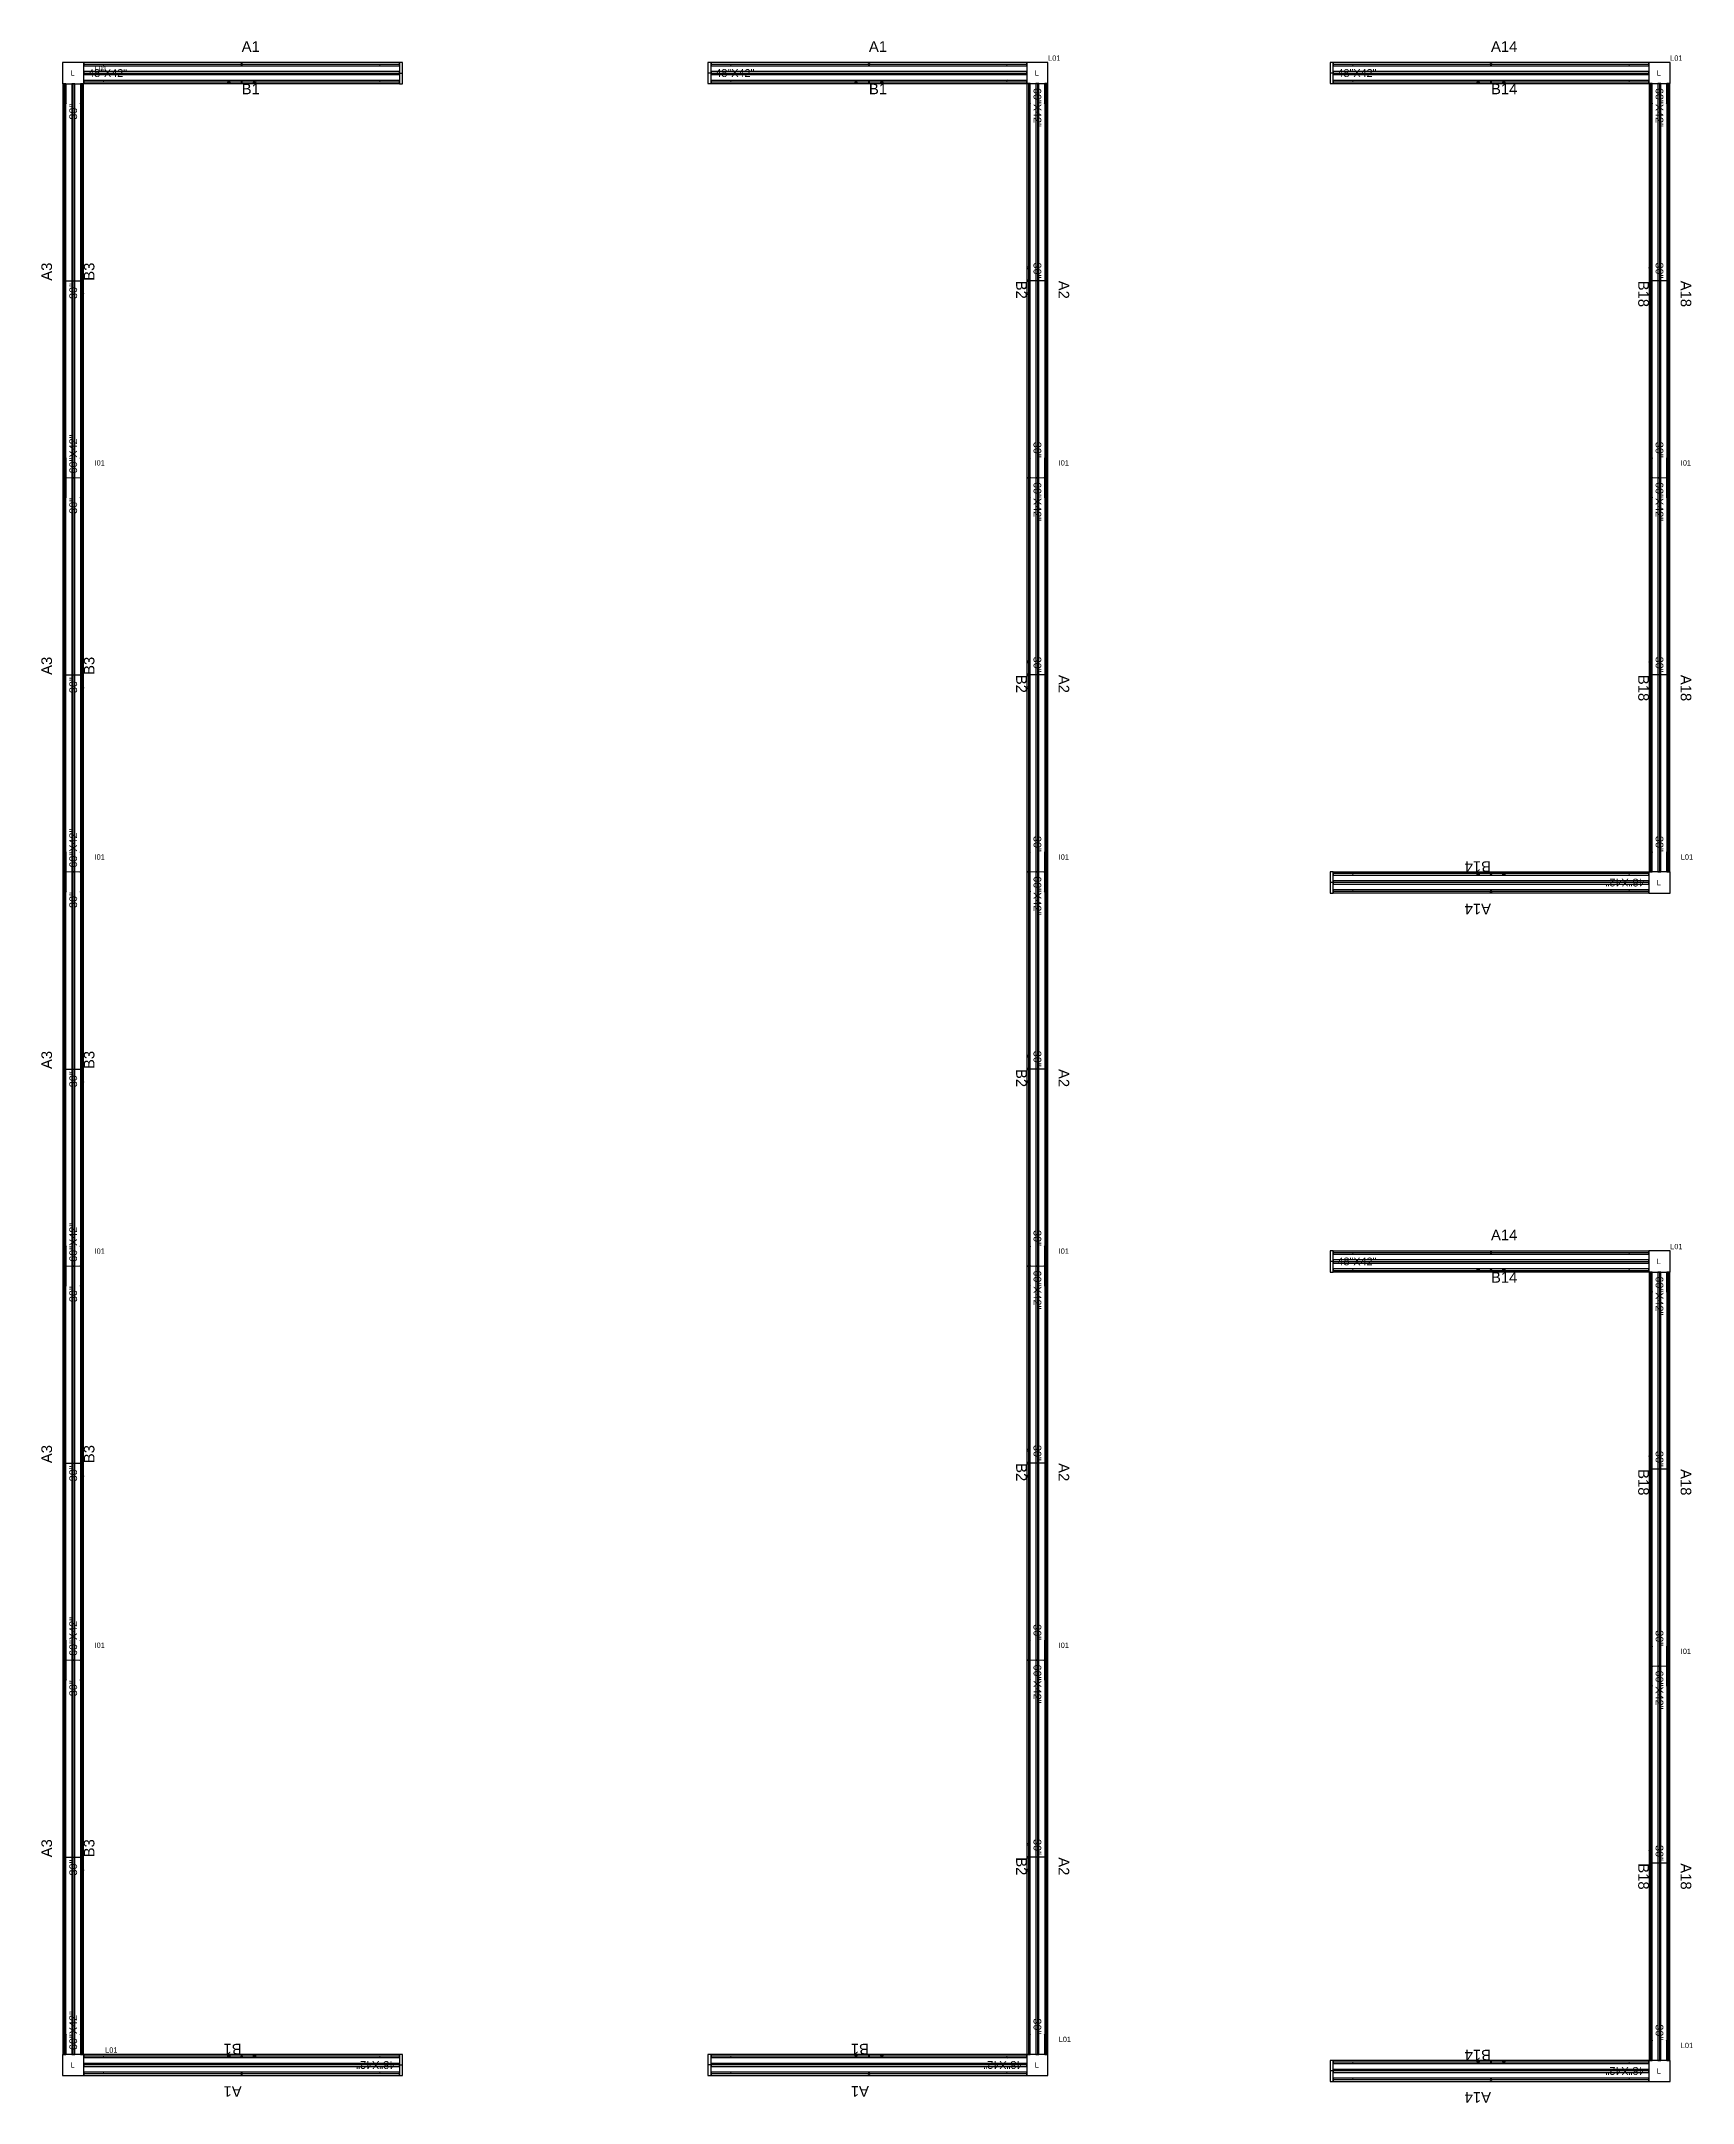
# Model space of a CAD drawing. Header units: millimetres. Extents: x 1390 to 1467.6, y 1790 to 1851.2.
# Drawn here: x 1394.91 to 1401.3, y 1827.01 to 1834.98 of the extents above; entities that cross this region are included whole.
import ezdxf

# ---------------------------------------------------------------- set-up
doc = ezdxf.new("R2010")
doc.units = ezdxf.units.MM
for name, color, linetype in [('DD2D', 7, 'Continuous'), ('DD2D_Geometry', 7, 'Continuous'), ('DDReportes', 7, 'Continuous'), ('Id Unión', 7, 'Continuous')]:
    doc.layers.add(name, color=color, linetype=linetype)
doc.styles.get("Standard").update_dxf_attribs({"font": 'arial.ttf'})

msp = doc.modelspace()

# ---------------------------------------------------------------- texts
at = {"layer": 'DD2D_Geometry'}
for p in [(1395.0261, 1834.8445), (1398.7521, 1834.8446), (1401.1562, 1834.8446), (1401.1562, 1831.7146), (1401.1562, 1830.2493), (1395.0261, 1827.1425), (1398.7521, 1827.1426), (1401.1562, 1827.1193)]:
    msp.add_text('L', height=0.0205, dxfattribs=at).set_placement(p)
at = {"layer": 'DDReportes'}
for s, p in [('A1', (1395.6873, 1834.9367)), ('A1', (1398.1113, 1834.9368)), ('A14', (1400.5154, 1834.9368)), ('B1', (1395.6873, 1834.7727)), ('B1', (1398.1113, 1834.7728)), ('B14', (1400.5154, 1834.7728)), ('A14', (1400.5154, 1830.3416)), ('B14', (1400.5154, 1830.1776))]:
    msp.add_text(s, height=0.041, dxfattribs=at).set_placement(p)
for s, rotation, p in [('A3', 90, (1394.9543, 1834.0517)), ('B3', 90, (1395.1183, 1834.0517)), ('B2', 270, (1398.6803, 1834.0518)), ('A2', 270, (1398.8443, 1834.0518)), ('B18', 270, (1401.0844, 1834.0518)), ('A18', 270, (1401.2484, 1834.0518)), ('A3', 90, (1394.9543, 1832.5277)), ('B3', 90, (1395.1183, 1832.5277)), ('B2', 270, (1398.6803, 1832.5278)), ('A2', 270, (1398.8443, 1832.5278)), ('B18', 270, (1401.0844, 1832.5278)), ('A18', 270, (1401.2484, 1832.5278)), ('B14', 180, (1400.5154, 1831.8068)), ('A14', 180, (1400.5154, 1831.6428)), ('A3', 90, (1394.9543, 1831.0037)), ('B3', 90, (1395.1183, 1831.0037)), ('A2', 270, (1398.8443, 1831.0038)), ('B2', 270, (1398.6803, 1831.0038)), ('A3', 90, (1394.9543, 1829.4797)), ('B3', 90, (1395.1183, 1829.4797)), ('B2', 270, (1398.6803, 1829.4798)), ('A2', 270, (1398.8443, 1829.4798)), ('B18', 270, (1401.0844, 1829.4566)), ('A18', 270, (1401.2484, 1829.4566)), ('A3', 90, (1394.9543, 1827.9557)), ('B3', 90, (1395.1183, 1827.9557)), ('B2', 270, (1398.6803, 1827.9558)), ('A2', 270, (1398.8443, 1827.9558)), ('B18', 270, (1401.0844, 1827.9326)), ('A18', 270, (1401.2484, 1827.9326)), ('B1', 180, (1395.6873, 1827.2347)), ('B1', 180, (1398.1113, 1827.2348)), ('B14', 180, (1400.5154, 1827.2116)), ('A1', 180, (1395.6873, 1827.0707)), ('A1', 180, (1398.1113, 1827.0708)), ('A14', 180, (1400.5154, 1827.0476))]:
    msp.add_text(s, height=0.041, rotation=rotation, dxfattribs=at).set_placement(p)
at = {"layer": 'Id Unión'}
for s, p in [('L01', (1398.8037, 1834.9023)), ('L01', (1401.2078, 1834.9023)), ('L01', (1395.1186, 1834.8613)), ('I01', (1395.1186, 1833.3373)), ('I01', (1398.8446, 1833.3373)), ('I01', (1401.2487, 1833.3373)), ('I01', (1395.1186, 1831.8133)), ('I01', (1398.8446, 1831.8133)), ('L01', (1401.2487, 1831.8133)), ('I01', (1395.1186, 1830.2893)), ('I01', (1398.8446, 1830.2893)), ('L01', (1401.2078, 1830.3071)), ('I01', (1395.1186, 1828.7653)), ('I01', (1398.8446, 1828.7653)), ('I01', (1401.2487, 1828.742)), ('L01', (1398.8446, 1827.2413)), ('L01', (1395.1596, 1827.2002)), ('L01', (1401.2487, 1827.218))]:
    msp.add_text(s, height=0.0205, dxfattribs=at).set_placement(p)

# ---------------------------------------------------------------- blocks, each defined once
blk = doc.blocks.new('DD101048422D')
at = {"color": 1, "linetype": 'Continuous', "lineweight": 0}
for p, q in [((0, -0.0255), (0, 0.0255)), ((0.0017, 0.0275), (0.0218, 0.0275)), ((0.002, 0.0275), (0.0215, 0.0275)), ((0.0747, 0.0275), (0.0215, 0.0275)), ((0.0747, 0.0275), (0.075, 0.0275)), ((0.0765, 0.026), (0.0765, 0.0343)), ((1.1435, 0.0343), (0.0765, 0.0343)), ((1.1435, 0.0343), (1.1435, 0.026)), ((1.1453, 0.0275), (1.145, 0.0275)), ((1.1453, 0.0275), (1.1985, 0.0275)), ((1.2183, 0.0275), (1.1982, 0.0275)), ((1.218, 0.0275), (1.1985, 0.0275)), ((1.22, -0.0255), (1.22, 0.0255)), ((0.025, -0.0275), (0.002, -0.0275)), ((0.025, -0.0275), (0.0747, -0.0275)), ((0.0747, -0.0275), (0.075, -0.0275)), ((0.0765, -0.0343), (0.0765, -0.026)), ((1.1435, -0.0343), (0.0765, -0.0343)), ((1.1435, -0.026), (1.1435, -0.0343)), ((1.1453, -0.0275), (1.145, -0.0275)), ((1.195, -0.0275), (1.1453, -0.0275)), ((1.195, -0.0275), (1.218, -0.0275))]:
    blk.add_line(p, q, dxfattribs=at)
at = {"color": 1}
for p, q in [((0.6065, 0.0379), (0.6135, 0.0308)), ((0.6065, 0.0308), (0.6135, 0.0379)), ((0.6065, -0.0379), (0.6135, -0.0308)), ((0.6065, -0.0308), (0.6135, -0.0379))]:
    blk.add_line(p, q, dxfattribs=at)
for centre in [(0.56, -0.0343), (0.66, -0.0343)]:
    blk.add_circle(centre, 0.005, dxfattribs=at)
at = {"color": 1, "linetype": 'Continuous', "lineweight": 0}
for centre, radius, start, end in [((0.002, 0.0255), 0.00203, 90, 180), ((0.075, 0.026), 0.00151, 10.02098, 90), ((0.075, 0.026), 0.00151, 0, 10.02098), ((1.145, 0.026), 0.00151, 90, 169.97902), ((1.145, 0.026), 0.00151, 169.97902, 180), ((1.145, 0.026), 0.00151, 169.97902, 180), ((1.218, 0.0255), 0.00203, 0, 90), ((0.002, -0.0255), 0.00203, 180, 270), ((0.075, -0.026), 0.00151, 270, 349.97902), ((0.075, -0.026), 0.00151, 349.97902, 0), ((1.145, -0.026), 0.00151, 180, 190.02098), ((1.145, -0.026), 0.00151, 180, 190.02098), ((1.145, -0.026), 0.00151, 190.02098, 270), ((1.218, -0.0255), 0.00203, 270, 0)]:
    blk.add_arc(centre, radius, start, end, dxfattribs=at)
at = {"color": 1}
for p in [(0.61, 0.0343), (0.61, -0.0343)]:
    blk.add_point(p, dxfattribs=at)
blk.add_text('48"X42"', height=0.03).set_placement((0.0165, -0.0149))
blk = doc.blocks.new('SPACE_DD10104842')
blk.add_blockref('DD101048422D', (0, 0))
blk = doc.blocks.new('DD101060422D')
at = {"color": 1, "linetype": 'Continuous', "lineweight": 0}
for p, q in [((0, -0.0255), (0, 0.0255)), ((0.0017, 0.0275), (0.0218, 0.0275)), ((0.002, 0.0275), (0.0215, 0.0275)), ((0.0747, 0.0275), (0.0215, 0.0275)), ((0.0747, 0.0275), (0.075, 0.0275)), ((0.0765, 0.026), (0.0765, 0.0343)), ((1.4475, 0.0343), (0.0765, 0.0343)), ((1.4475, 0.0343), (1.4475, 0.026)), ((1.4493, 0.0275), (1.449, 0.0275)), ((1.4493, 0.0275), (1.5025, 0.0275)), ((1.5223, 0.0275), (1.5022, 0.0275)), ((1.522, 0.0275), (1.5025, 0.0275)), ((1.524, -0.0255), (1.524, 0.0255)), ((0.025, -0.0275), (0.002, -0.0275)), ((0.025, -0.0275), (0.0747, -0.0275)), ((0.0747, -0.0275), (0.075, -0.0275)), ((0.0765, -0.0343), (0.0765, -0.026)), ((1.4475, -0.0343), (0.0765, -0.0343)), ((1.4475, -0.026), (1.4475, -0.0343)), ((1.4493, -0.0275), (1.449, -0.0275)), ((1.499, -0.0275), (1.4493, -0.0275)), ((1.499, -0.0275), (1.522, -0.0275))]:
    blk.add_line(p, q, dxfattribs=at)
at = {"color": 1}
for p, q in [((0.7585, 0.0379), (0.7655, 0.0308)), ((0.7585, 0.0308), (0.7655, 0.0379)), ((0.762, 0.0343), (0.762, -0.0343)), ((0.7585, -0.0379), (0.7655, -0.0308)), ((0.7585, -0.0308), (0.7655, -0.0379))]:
    blk.add_line(p, q, dxfattribs=at)
for centre in [(0.712, -0.0343), (0.812, -0.0343)]:
    blk.add_circle(centre, 0.005, dxfattribs=at)
at = {"color": 1, "linetype": 'Continuous', "lineweight": 0}
for centre, radius, start, end in [((0.002, 0.0255), 0.00203, 90, 180), ((0.075, 0.026), 0.00151, 10.02098, 90), ((0.075, 0.026), 0.00151, 0, 10.02098), ((1.449, 0.026), 0.00151, 90, 169.97902), ((1.449, 0.026), 0.00151, 169.97902, 180), ((1.449, 0.026), 0.00151, 169.97902, 180), ((1.522, 0.0255), 0.00203, 0, 90), ((0.002, -0.0255), 0.00203, 180, 270), ((0.075, -0.026), 0.00151, 270, 349.97902), ((0.075, -0.026), 0.00151, 349.97902, 0), ((1.449, -0.026), 0.00151, 180, 190.02098), ((1.449, -0.026), 0.00151, 180, 190.02098), ((1.449, -0.026), 0.00151, 190.02098, 270), ((1.522, -0.0255), 0.00203, 270, 0)]:
    blk.add_arc(centre, radius, start, end, dxfattribs=at)
at = {"color": 1}
for p in [(0.762, 0.0343), (0.762, -0.0343)]:
    blk.add_point(p, dxfattribs=at)
for s, p in [('60"X42"', (0.0165, -0.0149)), ('30"', (0.6916, -0.0149)), ('30"', (1.3849, -0.0149))]:
    blk.add_text(s, height=0.03).set_placement(p)
blk = doc.blocks.new('SPACE_DD10106042')
blk.add_blockref('DD101060422D', (0, 0))
blk = doc.blocks.new('DD3021422D')
for p, q in [((0, 0.041), (0, -0.041)), ((0.012, 0.041), (0, 0.041)), ((0.012, -0.041), (0.012, 0.041)), ((0, -0.041), (0.012, -0.041))]:
    blk.add_line(p, q)
blk = doc.blocks.new('SPACE_DD302142')
blk.add_blockref('DD3021422D', (0, 0))

# ---------------------------------------------------------------- linework, layer by layer
at = {"layer": 'DD2D'}
for p, q in [((1395.0773, 1834.889), (1396.2973, 1834.889)), ((1395.0773, 1834.8547), (1396.2973, 1834.8547)), ((1395.0773, 1834.8547), (1396.2973, 1834.8547)), ((1396.2973, 1834.8547), (1396.3093, 1834.8547)), ((1397.5013, 1834.8548), (1397.4893, 1834.8548)), ((1397.5013, 1834.8891), (1398.7213, 1834.8891)), ((1397.5013, 1834.8548), (1398.7213, 1834.8548)), ((1397.5013, 1834.8548), (1398.7213, 1834.8548)), ((1398.7213, 1834.8548), (1398.7214, 1834.8548)), ((1399.9054, 1834.8548), (1399.8934, 1834.8548)), ((1399.9054, 1834.8891), (1401.1254, 1834.8891)), ((1399.9054, 1834.8548), (1401.1254, 1834.8548)), ((1399.9054, 1834.8548), (1401.1254, 1834.8548)), ((1401.1254, 1834.8548), (1401.1255, 1834.8548)), ((1395.002, 1833.2897), (1395.002, 1834.8137)), ((1395.0363, 1834.8137), (1395.0363, 1834.8138)), ((1395.0363, 1833.2897), (1395.0363, 1834.8137)), ((1395.0363, 1833.2897), (1395.0363, 1834.8137)), ((1395.0706, 1833.2897), (1395.0706, 1834.8137)), ((1395.0773, 1834.8204), (1396.2973, 1834.8204)), ((1397.5013, 1834.8205), (1398.7213, 1834.8205)), ((1398.728, 1834.8138), (1398.728, 1833.2898)), ((1398.7623, 1834.8138), (1398.7623, 1833.2898)), ((1398.7623, 1834.8138), (1398.7623, 1833.2898)), ((1398.7966, 1834.8138), (1398.7966, 1833.2898)), ((1399.9054, 1834.8205), (1401.1254, 1834.8205)), ((1401.1321, 1834.8138), (1401.1321, 1833.2898)), ((1401.1664, 1834.8138), (1401.1664, 1833.2898)), ((1401.1664, 1834.8138), (1401.1664, 1833.2898)), ((1401.2007, 1834.8138), (1401.2007, 1833.2898)), ((1395.002, 1831.7657), (1395.002, 1833.2897)), ((1395.0363, 1833.2897), (1395.0363, 1833.2898)), ((1395.0363, 1831.7657), (1395.0363, 1833.2897)), ((1395.0363, 1831.7657), (1395.0363, 1833.2897)), ((1395.0706, 1831.7657), (1395.0706, 1833.2897)), ((1398.728, 1833.2898), (1398.728, 1831.7658)), ((1398.7623, 1833.2898), (1398.7623, 1833.2897)), ((1398.7623, 1833.2898), (1398.7623, 1831.7658)), ((1398.7623, 1833.2898), (1398.7623, 1831.7658)), ((1398.7966, 1833.2898), (1398.7966, 1831.7658)), ((1401.1321, 1833.2898), (1401.1321, 1831.7658)), ((1401.1664, 1833.2898), (1401.1664, 1833.2897)), ((1401.1664, 1833.2898), (1401.1664, 1831.7658)), ((1401.1664, 1833.2898), (1401.1664, 1831.7658)), ((1401.2007, 1833.2898), (1401.2007, 1831.7658)), ((1395.002, 1830.2417), (1395.002, 1831.7657)), ((1395.0363, 1831.7657), (1395.0363, 1831.7658)), ((1395.0363, 1830.2417), (1395.0363, 1831.7657)), ((1395.0363, 1830.2417), (1395.0363, 1831.7657)), ((1395.0706, 1830.2417), (1395.0706, 1831.7657)), ((1398.728, 1831.7658), (1398.728, 1830.2418)), ((1398.7623, 1831.7658), (1398.7623, 1831.7657)), ((1398.7623, 1831.7658), (1398.7623, 1830.2418)), ((1398.7623, 1831.7658), (1398.7623, 1830.2418)), ((1398.7966, 1831.7658), (1398.7966, 1830.2418)), ((1399.9054, 1831.7248), (1399.8934, 1831.7248)), ((1401.1254, 1831.7591), (1399.9054, 1831.7591)), ((1401.1254, 1831.7248), (1399.9054, 1831.7248)), ((1401.1254, 1831.7248), (1399.9054, 1831.7248)), ((1401.1664, 1831.7658), (1401.1664, 1831.7657)), ((1401.1254, 1831.6905), (1399.9054, 1831.6905)), ((1399.9054, 1830.2939), (1401.1254, 1830.2939)), ((1395.002, 1828.7177), (1395.002, 1830.2417)), ((1395.0363, 1830.2417), (1395.0363, 1830.2418)), ((1395.0363, 1828.7177), (1395.0363, 1830.2417)), ((1395.0363, 1828.7177), (1395.0363, 1830.2417)), ((1395.0706, 1828.7177), (1395.0706, 1830.2417)), ((1398.728, 1830.2418), (1398.728, 1828.7178)), ((1398.7623, 1830.2418), (1398.7623, 1830.2417)), ((1398.7623, 1830.2418), (1398.7623, 1828.7178)), ((1398.7623, 1830.2418), (1398.7623, 1828.7178)), ((1398.7966, 1830.2418), (1398.7966, 1828.7178)), ((1399.9054, 1830.2596), (1399.8934, 1830.2596)), ((1399.9054, 1830.2596), (1401.1254, 1830.2596)), ((1399.9054, 1830.2596), (1401.1254, 1830.2596)), ((1399.9054, 1830.2253), (1401.1254, 1830.2253)), ((1401.1254, 1830.2596), (1401.1255, 1830.2596)), ((1401.1321, 1830.2186), (1401.1321, 1828.6946)), ((1401.1664, 1830.2186), (1401.1664, 1828.6946)), ((1401.1664, 1830.2186), (1401.1664, 1828.6946)), ((1401.2007, 1830.2186), (1401.2007, 1828.6946)), ((1395.002, 1827.1937), (1395.002, 1828.7177)), ((1395.0363, 1828.7177), (1395.0363, 1828.7178)), ((1395.0363, 1827.1937), (1395.0363, 1828.7177)), ((1395.0363, 1827.1937), (1395.0363, 1828.7177)), ((1395.0706, 1827.1937), (1395.0706, 1828.7177)), ((1398.728, 1828.7178), (1398.728, 1827.1938)), ((1398.7623, 1828.7178), (1398.7623, 1828.7177)), ((1398.7623, 1828.7178), (1398.7623, 1827.1938)), ((1398.7623, 1828.7178), (1398.7623, 1827.1938)), ((1398.7966, 1828.7178), (1398.7966, 1827.1938)), ((1401.1321, 1828.6946), (1401.1321, 1827.1706)), ((1401.1664, 1828.6946), (1401.1664, 1828.6945)), ((1401.1664, 1828.6946), (1401.1664, 1827.1706)), ((1401.1664, 1828.6946), (1401.1664, 1827.1706)), ((1401.2007, 1828.6946), (1401.2007, 1827.1706)), ((1396.2973, 1827.187), (1395.0773, 1827.187)), ((1398.7213, 1827.1871), (1397.5013, 1827.1871)), ((1398.7623, 1827.1938), (1398.7623, 1827.1937)), ((1395.0773, 1827.1527), (1395.0772, 1827.1527)), ((1396.2973, 1827.1527), (1395.0773, 1827.1527)), ((1396.2973, 1827.1527), (1395.0773, 1827.1527)), ((1396.2973, 1827.1184), (1395.0773, 1827.1184)), ((1396.2973, 1827.1527), (1396.3093, 1827.1527)), ((1397.5013, 1827.1528), (1397.4893, 1827.1528)), ((1398.7213, 1827.1528), (1397.5013, 1827.1528)), ((1398.7213, 1827.1528), (1397.5013, 1827.1528)), ((1398.7213, 1827.1185), (1397.5013, 1827.1185)), ((1399.9054, 1827.1296), (1399.8934, 1827.1296)), ((1401.1254, 1827.1639), (1399.9054, 1827.1639)), ((1401.1254, 1827.1296), (1399.9054, 1827.1296)), ((1401.1254, 1827.1296), (1399.9054, 1827.1296)), ((1401.1664, 1827.1706), (1401.1664, 1827.1705)), ((1401.1254, 1827.0953), (1399.9054, 1827.0953))]:
    msp.add_line(p, q, dxfattribs=at)
at = {"layer": 'DD2D_Geometry'}
for points in [[(1395.0773, 1834.8137), (1395.0773, 1834.8958), (1394.9953, 1834.8958), (1394.9953, 1834.8137)], [(1395.0773, 1834.883), (1396.2973, 1834.883), (1396.2973, 1834.895), (1395.0773, 1834.895)], [(1395.0773, 1834.8487), (1396.2973, 1834.8487), (1396.2973, 1834.8607), (1395.0773, 1834.8607)], [(1397.5013, 1834.8831), (1398.7213, 1834.8831), (1398.7213, 1834.8951), (1397.5013, 1834.8951)], [(1397.5013, 1834.8488), (1398.7213, 1834.8488), (1398.7213, 1834.8608), (1397.5013, 1834.8608)], [(1398.7213, 1834.8138), (1398.8034, 1834.8138), (1398.8034, 1834.8958), (1398.7213, 1834.8958)], [(1399.9054, 1834.8831), (1401.1254, 1834.8831), (1401.1254, 1834.8951), (1399.9054, 1834.8951)], [(1399.9054, 1834.8488), (1401.1254, 1834.8488), (1401.1254, 1834.8608), (1399.9054, 1834.8608)], [(1401.1254, 1834.8138), (1401.2075, 1834.8138), (1401.2075, 1834.8958), (1401.1254, 1834.8958)], [(1395.008, 1833.2897), (1395.008, 1834.8137), (1394.996, 1834.8137), (1394.996, 1833.2897)], [(1395.0423, 1833.2897), (1395.0423, 1834.8137), (1395.0303, 1834.8137), (1395.0303, 1833.2897)], [(1395.0766, 1833.2897), (1395.0766, 1834.8137), (1395.0646, 1834.8137), (1395.0646, 1833.2897)], [(1395.0773, 1834.8144), (1396.2973, 1834.8144), (1396.2973, 1834.8264), (1395.0773, 1834.8264)], [(1397.5013, 1834.8145), (1398.7213, 1834.8145), (1398.7213, 1834.8265), (1397.5013, 1834.8265)], [(1398.722, 1834.8138), (1398.722, 1833.2898), (1398.734, 1833.2898), (1398.734, 1834.8138)], [(1398.7563, 1834.8138), (1398.7563, 1833.2898), (1398.7683, 1833.2898), (1398.7683, 1834.8138)], [(1398.7906, 1834.8138), (1398.7906, 1833.2898), (1398.8026, 1833.2898), (1398.8026, 1834.8138)], [(1399.9054, 1834.8145), (1401.1254, 1834.8145), (1401.1254, 1834.8265), (1399.9054, 1834.8265)], [(1401.1261, 1834.8138), (1401.1261, 1833.2898), (1401.1381, 1833.2898), (1401.1381, 1834.8138)], [(1401.1604, 1834.8138), (1401.1604, 1833.2898), (1401.1724, 1833.2898), (1401.1724, 1834.8138)], [(1401.1947, 1834.8138), (1401.1947, 1833.2898), (1401.2067, 1833.2898), (1401.2067, 1834.8138)], [(1395.008, 1831.7657), (1395.008, 1833.2897), (1394.996, 1833.2897), (1394.996, 1831.7657)], [(1395.0423, 1831.7657), (1395.0423, 1833.2897), (1395.0303, 1833.2897), (1395.0303, 1831.7657)], [(1395.0363, 1833.2897), (1395.0363, 1833.2897), (1395.0363, 1833.2898), (1395.0363, 1833.2898)], [(1395.0766, 1831.7657), (1395.0766, 1833.2897), (1395.0646, 1833.2897), (1395.0646, 1831.7657)], [(1398.722, 1833.2898), (1398.722, 1831.7658), (1398.734, 1831.7658), (1398.734, 1833.2898)], [(1398.7563, 1833.2898), (1398.7563, 1831.7658), (1398.7683, 1831.7658), (1398.7683, 1833.2898)], [(1398.7623, 1833.2897), (1398.7623, 1833.2897), (1398.7623, 1833.2898), (1398.7623, 1833.2898)], [(1398.7906, 1833.2898), (1398.7906, 1831.7658), (1398.8026, 1831.7658), (1398.8026, 1833.2898)], [(1401.1261, 1833.2898), (1401.1261, 1831.7658), (1401.1381, 1831.7658), (1401.1381, 1833.2898)], [(1401.1604, 1833.2898), (1401.1604, 1831.7658), (1401.1724, 1831.7658), (1401.1724, 1833.2898)], [(1401.1664, 1833.2897), (1401.1664, 1833.2897), (1401.1664, 1833.2898), (1401.1664, 1833.2898)], [(1401.1947, 1833.2898), (1401.1947, 1831.7658), (1401.2067, 1831.7658), (1401.2067, 1833.2898)], [(1395.008, 1830.2417), (1395.008, 1831.7657), (1394.996, 1831.7657), (1394.996, 1830.2417)], [(1395.0423, 1830.2417), (1395.0423, 1831.7657), (1395.0303, 1831.7657), (1395.0303, 1830.2417)], [(1395.0363, 1831.7657), (1395.0363, 1831.7657), (1395.0363, 1831.7658), (1395.0363, 1831.7658)], [(1395.0766, 1830.2417), (1395.0766, 1831.7657), (1395.0646, 1831.7657), (1395.0646, 1830.2417)], [(1398.722, 1831.7658), (1398.722, 1830.2418), (1398.734, 1830.2418), (1398.734, 1831.7658)], [(1398.7563, 1831.7658), (1398.7563, 1830.2418), (1398.7683, 1830.2418), (1398.7683, 1831.7658)], [(1398.7623, 1831.7657), (1398.7623, 1831.7657), (1398.7623, 1831.7658), (1398.7623, 1831.7658)], [(1398.7906, 1831.7658), (1398.7906, 1830.2418), (1398.8026, 1830.2418), (1398.8026, 1831.7658)], [(1401.1254, 1831.7651), (1399.9054, 1831.7651), (1399.9054, 1831.7531), (1401.1254, 1831.7531)], [(1401.1254, 1831.7308), (1399.9054, 1831.7308), (1399.9054, 1831.7188), (1401.1254, 1831.7188)], [(1401.1254, 1831.7658), (1401.1254, 1831.6837), (1401.2074, 1831.6837), (1401.2074, 1831.7658)], [(1401.1254, 1831.6965), (1399.9054, 1831.6965), (1399.9054, 1831.6845), (1401.1254, 1831.6845)], [(1399.9054, 1830.2879), (1401.1254, 1830.2879), (1401.1254, 1830.2999), (1399.9054, 1830.2999)], [(1401.1254, 1830.2186), (1401.2075, 1830.2186), (1401.2075, 1830.3006), (1401.1254, 1830.3006)], [(1395.008, 1828.7177), (1395.008, 1830.2417), (1394.996, 1830.2417), (1394.996, 1828.7177)], [(1395.0423, 1828.7177), (1395.0423, 1830.2417), (1395.0303, 1830.2417), (1395.0303, 1828.7177)], [(1395.0363, 1830.2417), (1395.0363, 1830.2417), (1395.0363, 1830.2418), (1395.0363, 1830.2418)], [(1395.0766, 1828.7177), (1395.0766, 1830.2417), (1395.0646, 1830.2417), (1395.0646, 1828.7177)], [(1398.722, 1830.2418), (1398.722, 1828.7178), (1398.734, 1828.7178), (1398.734, 1830.2418)], [(1398.7563, 1830.2418), (1398.7563, 1828.7178), (1398.7683, 1828.7178), (1398.7683, 1830.2418)], [(1398.7623, 1830.2417), (1398.7623, 1830.2417), (1398.7623, 1830.2418), (1398.7623, 1830.2418)], [(1398.7906, 1830.2418), (1398.7906, 1828.7178), (1398.8026, 1828.7178), (1398.8026, 1830.2418)], [(1399.9054, 1830.2536), (1401.1254, 1830.2536), (1401.1254, 1830.2656), (1399.9054, 1830.2656)], [(1399.9054, 1830.2193), (1401.1254, 1830.2193), (1401.1254, 1830.2313), (1399.9054, 1830.2313)], [(1401.1261, 1830.2186), (1401.1261, 1828.6946), (1401.1381, 1828.6946), (1401.1381, 1830.2186)], [(1401.1604, 1830.2186), (1401.1604, 1828.6946), (1401.1724, 1828.6946), (1401.1724, 1830.2186)], [(1401.1947, 1830.2186), (1401.1947, 1828.6946), (1401.2067, 1828.6946), (1401.2067, 1830.2186)], [(1395.008, 1827.1937), (1395.008, 1828.7177), (1394.996, 1828.7177), (1394.996, 1827.1937)], [(1395.0423, 1827.1937), (1395.0423, 1828.7177), (1395.0303, 1828.7177), (1395.0303, 1827.1937)], [(1395.0363, 1828.7177), (1395.0363, 1828.7177), (1395.0363, 1828.7178), (1395.0363, 1828.7178)], [(1395.0766, 1827.1937), (1395.0766, 1828.7177), (1395.0646, 1828.7177), (1395.0646, 1827.1937)], [(1398.722, 1828.7178), (1398.722, 1827.1938), (1398.734, 1827.1938), (1398.734, 1828.7178)], [(1398.7563, 1828.7178), (1398.7563, 1827.1938), (1398.7683, 1827.1938), (1398.7683, 1828.7178)], [(1398.7623, 1828.7177), (1398.7623, 1828.7177), (1398.7623, 1828.7178), (1398.7623, 1828.7178)], [(1398.7906, 1828.7178), (1398.7906, 1827.1938), (1398.8026, 1827.1938), (1398.8026, 1828.7178)], [(1401.1261, 1828.6946), (1401.1261, 1827.1706), (1401.1381, 1827.1706), (1401.1381, 1828.6946)], [(1401.1604, 1828.6946), (1401.1604, 1827.1706), (1401.1724, 1827.1706), (1401.1724, 1828.6946)], [(1401.1664, 1828.6945), (1401.1664, 1828.6945), (1401.1664, 1828.6946), (1401.1664, 1828.6946)], [(1401.1947, 1828.6946), (1401.1947, 1827.1706), (1401.2067, 1827.1706), (1401.2067, 1828.6946)], [(1395.0773, 1827.1937), (1394.9952, 1827.1937), (1394.9952, 1827.1117), (1395.0773, 1827.1117)], [(1396.2973, 1827.193), (1395.0773, 1827.193), (1395.0773, 1827.181), (1396.2973, 1827.181)], [(1398.7213, 1827.1931), (1397.5013, 1827.1931), (1397.5013, 1827.1811), (1398.7213, 1827.1811)], [(1398.7213, 1827.1938), (1398.7213, 1827.1117), (1398.8033, 1827.1117), (1398.8033, 1827.1938)], [(1396.2973, 1827.1587), (1395.0773, 1827.1587), (1395.0773, 1827.1467), (1396.2973, 1827.1467)], [(1396.2973, 1827.1244), (1395.0773, 1827.1244), (1395.0773, 1827.1124), (1396.2973, 1827.1124)], [(1398.7213, 1827.1588), (1397.5013, 1827.1588), (1397.5013, 1827.1468), (1398.7213, 1827.1468)], [(1398.7213, 1827.1245), (1397.5013, 1827.1245), (1397.5013, 1827.1125), (1398.7213, 1827.1125)], [(1401.1254, 1827.1699), (1399.9054, 1827.1699), (1399.9054, 1827.1579), (1401.1254, 1827.1579)], [(1401.1254, 1827.1356), (1399.9054, 1827.1356), (1399.9054, 1827.1236), (1401.1254, 1827.1236)], [(1401.1254, 1827.1013), (1399.9054, 1827.1013), (1399.9054, 1827.0893), (1401.1254, 1827.0893)], [(1401.1254, 1827.1706), (1401.1254, 1827.0885), (1401.2074, 1827.0885), (1401.2074, 1827.1706)]]:
    msp.add_lwpolyline(points, close=True, dxfattribs=at)

# ---------------------------------------------------------------- block references
for name, p in [('SPACE_DD10104842', (1395.0773, 1834.8547)), ('SPACE_DD302142', (1396.2973, 1834.8547)), ('SPACE_DD10104842', (1397.5013, 1834.8548)), ('SPACE_DD10104842', (1399.9054, 1834.8548)), ('SPACE_DD10104842', (1399.9054, 1830.2596)), ('SPACE_DD302142', (1396.2973, 1827.1527))]:
    msp.add_blockref(name, p, dxfattribs=at)
for name, p, rotation in [('SPACE_DD302142', (1397.5013, 1834.8548), 180), ('SPACE_DD302142', (1399.9054, 1834.8548), 180), ('SPACE_DD10106042', (1395.0363, 1833.2897), 90), ('SPACE_DD10106042', (1398.7623, 1834.8138), 270), ('SPACE_DD10106042', (1401.1664, 1834.8138), 270), ('SPACE_DD10106042', (1395.0363, 1831.7657), 90), ('SPACE_DD10106042', (1398.7623, 1833.2898), 270), ('SPACE_DD10106042', (1401.1664, 1833.2898), 270), ('SPACE_DD10106042', (1395.0363, 1830.2417), 90), ('SPACE_DD10106042', (1398.7623, 1831.7658), 270), ('SPACE_DD302142', (1399.9054, 1831.7248), 180), ('SPACE_DD10104842', (1401.1254, 1831.7248), 180), ('SPACE_DD302142', (1399.9054, 1830.2596), 180), ('SPACE_DD10106042', (1395.0363, 1828.7177), 90), ('SPACE_DD10106042', (1398.7623, 1830.2418), 270), ('SPACE_DD10106042', (1401.1664, 1830.2186), 270), ('SPACE_DD10106042', (1395.0363, 1827.1937), 90), ('SPACE_DD10106042', (1398.7623, 1828.7178), 270), ('SPACE_DD10106042', (1401.1664, 1828.6946), 270), ('SPACE_DD10104842', (1396.2973, 1827.1527), 180), ('SPACE_DD302142', (1397.5013, 1827.1528), 180), ('SPACE_DD10104842', (1398.7213, 1827.1528), 180), ('SPACE_DD302142', (1399.9054, 1827.1296), 180), ('SPACE_DD10104842', (1401.1254, 1827.1296), 180)]:
    msp.add_blockref(name, p, dxfattribs=dict(at, rotation=rotation))

msp.set_redraw_order([(e.dxf.handle, doc.entitydb.next_handle()) for e in msp.query("TEXT MTEXT ATTDEF DIMENSION ARC_DIMENSION")])  # texts and dimensions are drawn at this point

doc.saveas('drawing.dxf')
